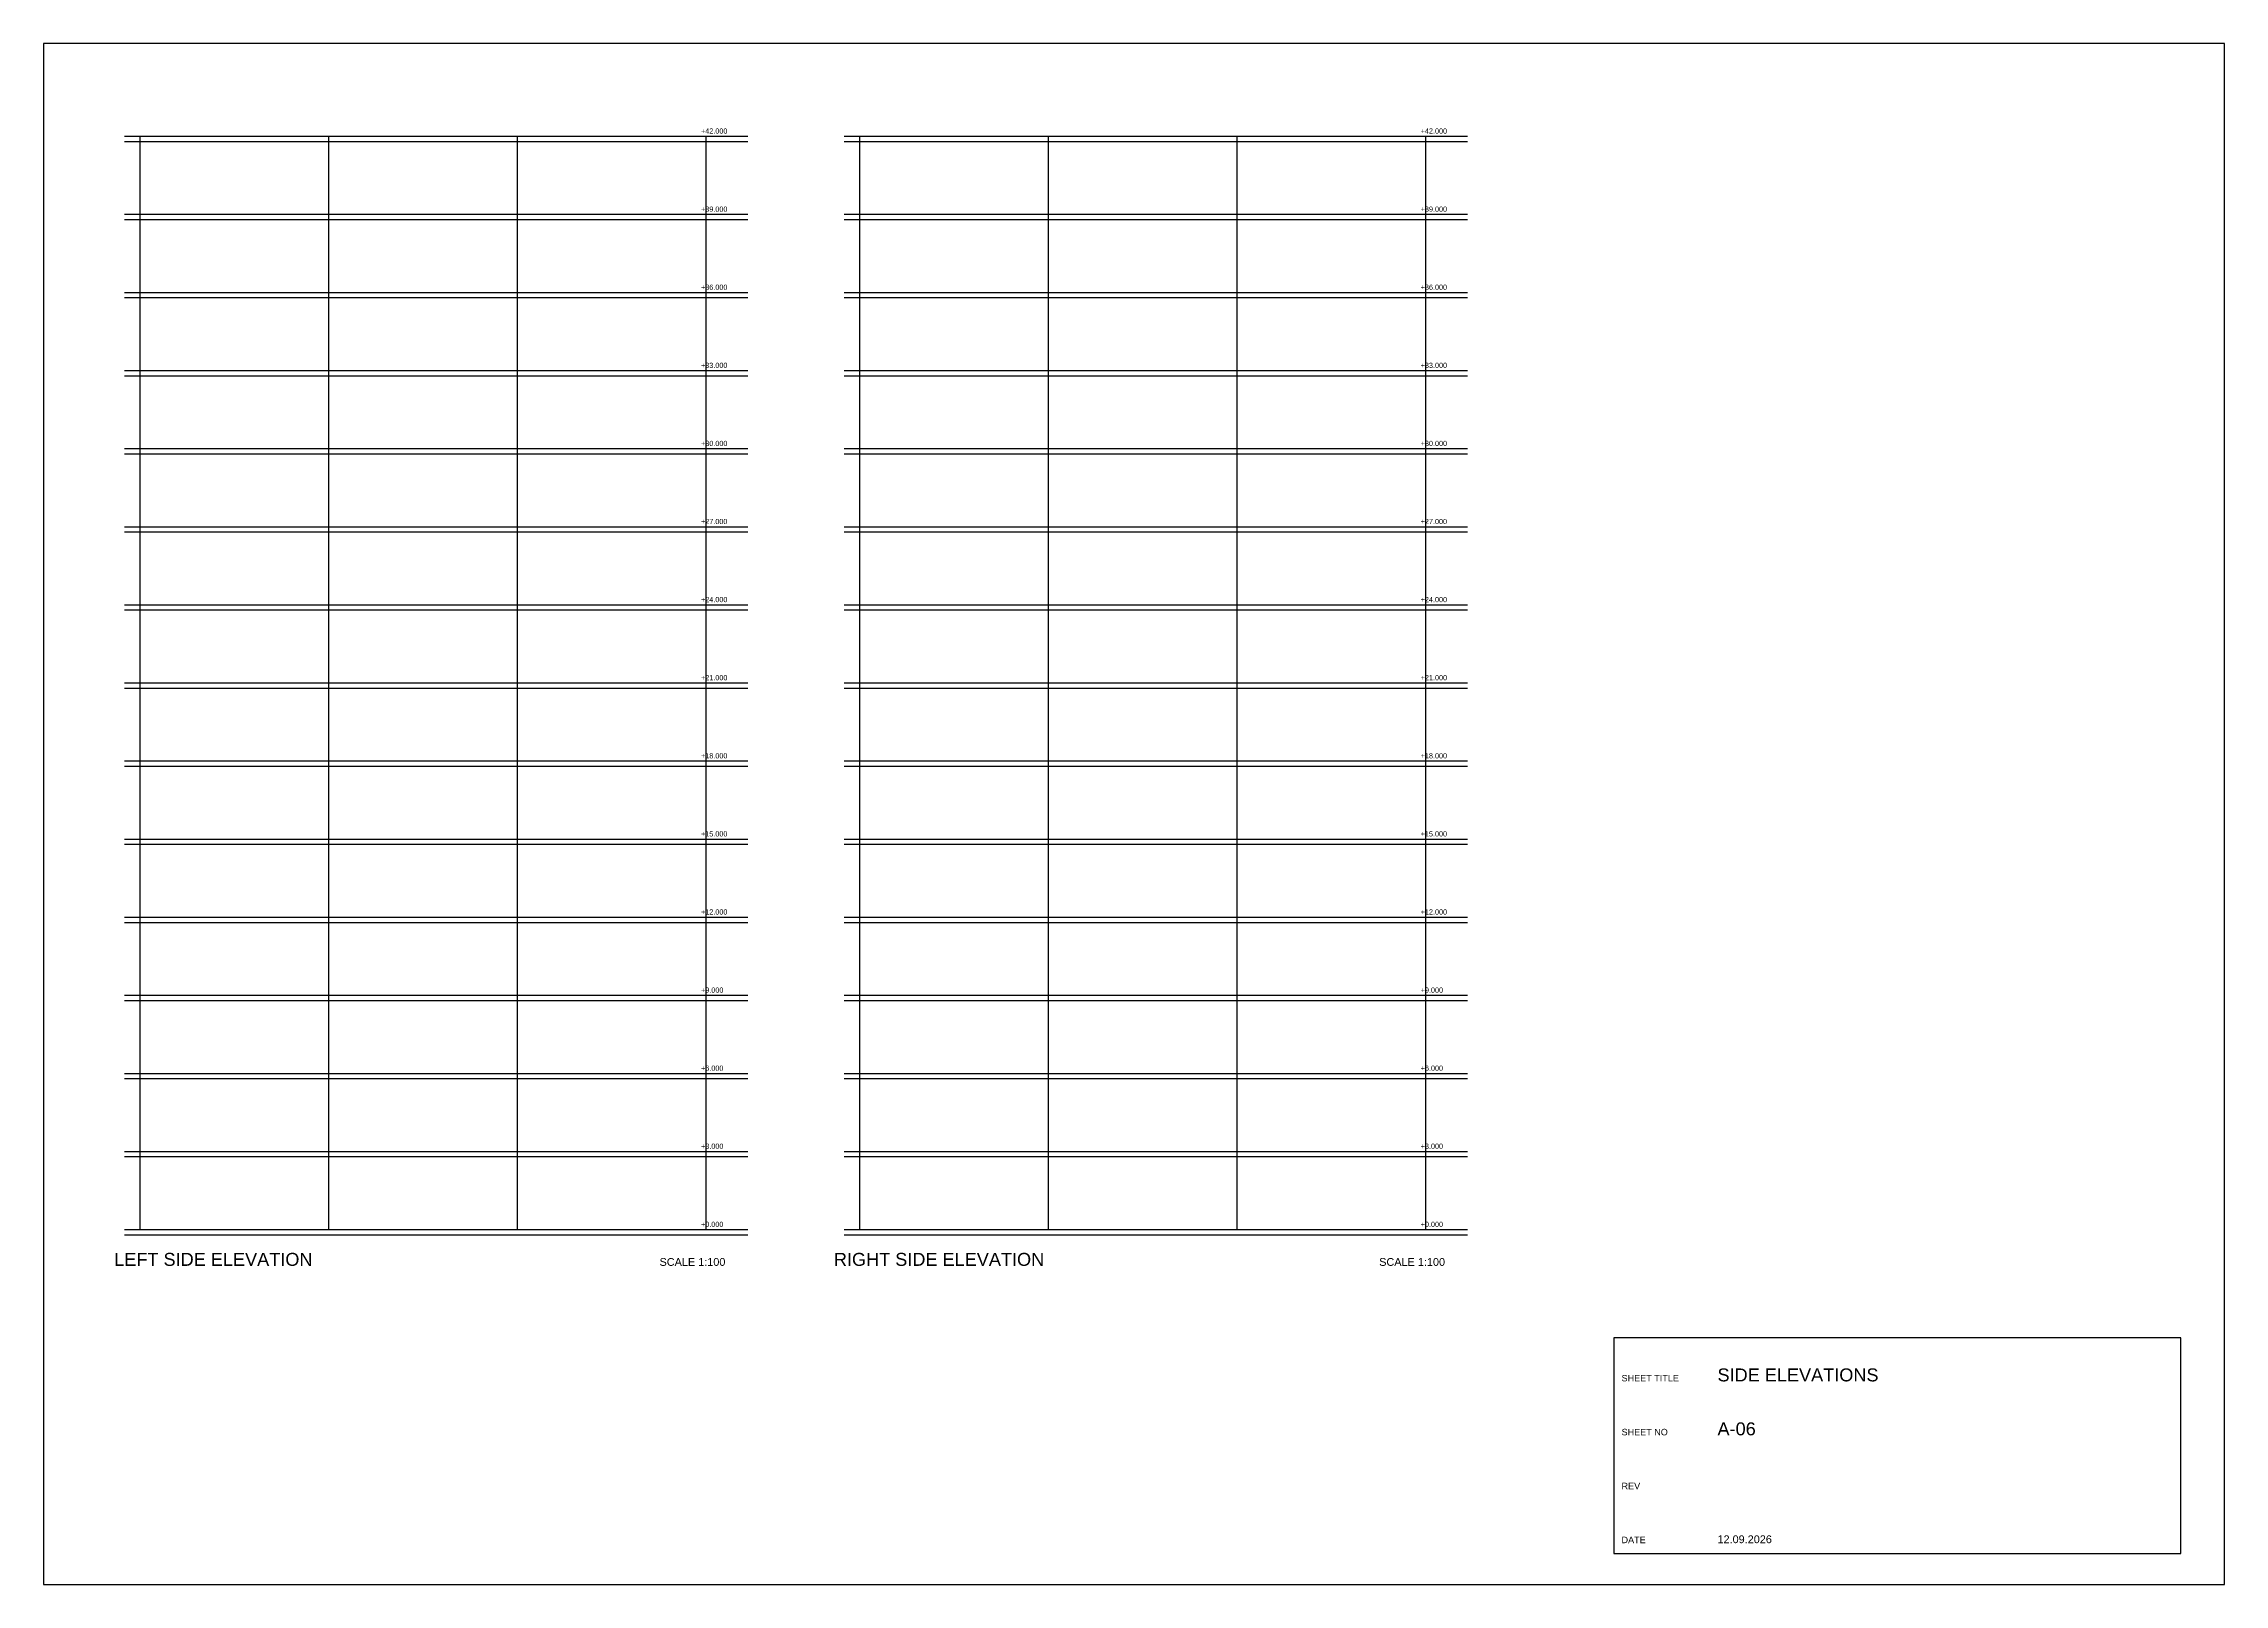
# Paper-space layout 'A-06' of a CAD drawing. Header units: millimetres. Extents: x 0 to 841, y 0 to 594.
import ezdxf

# ---------------------------------------------------------------- set-up
doc = ezdxf.new("R2010")
doc.units = ezdxf.units.MM
for name, color, linetype in [('FRAME', 7, 'Continuous'), ('LEVEL', 7, 'Continuous'), ('SECTION', 7, 'Continuous'), ('TITLE', 7, 'Continuous'), ('TITLES', 7, 'Continuous')]:
    doc.layers.add(name, color=color, linetype=linetype)
doc.styles.add('Arial', font='arial.ttf')

psp = doc.layouts.new('A-06')

# ---------------------------------------------------------------- linework, layer by layer
at = {"layer": 'FRAME'}
psp.add_lwpolyline([(0, 0), (841, 0), (841, 594), (0, 594)], close=True, dxfattribs=at)
at = {"layer": 'SECTION'}
for p, q in [((31.23, 558.3), (91.31, 558.3)), ((31.23, 556.3), (91.31, 556.3)), ((37.23, 488.05), (37.23, 558.3)), ((91.31, 558.3), (151.38, 558.3)), ((91.31, 556.3), (151.38, 556.3)), ((110, 488.05), (110, 558.3)), ((151.38, 558.3), (211.46, 558.3)), ((151.38, 556.3), (211.46, 556.3)), ((182.76, 488.05), (182.76, 558.3)), ((211.46, 558.3), (271.53, 558.3)), ((211.46, 556.3), (271.53, 556.3)), ((255.53, 488.05), (255.53, 558.3)), ((308.76, 558.3), (368.83, 558.3)), ((308.76, 556.3), (368.83, 556.3)), ((314.76, 488.05), (314.76, 558.3)), ((368.83, 558.3), (428.91, 558.3)), ((368.83, 556.3), (428.91, 556.3)), ((387.53, 488.05), (387.53, 558.3)), ((428.91, 558.3), (488.99, 558.3)), ((428.91, 556.3), (488.99, 556.3)), ((460.29, 488.05), (460.29, 558.3)), ((488.99, 558.3), (549.06, 558.3)), ((488.99, 556.3), (549.06, 556.3)), ((533.06, 488.05), (533.06, 558.3)), ((31.23, 528.19), (91.31, 528.19)), ((31.23, 526.19), (91.31, 526.19)), ((91.31, 528.19), (151.38, 528.19)), ((91.31, 526.19), (151.38, 526.19)), ((151.38, 528.19), (211.46, 528.19)), ((151.38, 526.19), (211.46, 526.19)), ((211.46, 528.19), (271.53, 528.19)), ((211.46, 526.19), (271.53, 526.19)), ((308.76, 528.19), (368.83, 528.19)), ((308.76, 526.19), (368.83, 526.19)), ((368.83, 528.19), (428.91, 528.19)), ((368.83, 526.19), (428.91, 526.19)), ((428.91, 528.19), (488.99, 528.19)), ((428.91, 526.19), (488.99, 526.19)), ((488.99, 528.19), (549.06, 528.19)), ((488.99, 526.19), (549.06, 526.19)), ((31.23, 498.09), (91.31, 498.09)), ((91.31, 498.09), (151.38, 498.09)), ((151.38, 498.09), (211.46, 498.09)), ((211.46, 498.09), (271.53, 498.09)), ((308.76, 498.09), (368.83, 498.09)), ((368.83, 498.09), (428.91, 498.09)), ((428.91, 498.09), (488.99, 498.09)), ((488.99, 498.09), (549.06, 498.09)), ((31.23, 496.09), (91.31, 496.09)), ((37.23, 417.8), (37.23, 488.05)), ((91.31, 496.09), (151.38, 496.09)), ((110, 417.8), (110, 488.05)), ((151.38, 496.09), (211.46, 496.09)), ((182.76, 417.8), (182.76, 488.05)), ((211.46, 496.09), (271.53, 496.09)), ((255.53, 417.8), (255.53, 488.05)), ((308.76, 496.09), (368.83, 496.09)), ((314.76, 417.8), (314.76, 488.05)), ((368.83, 496.09), (428.91, 496.09)), ((387.53, 417.8), (387.53, 488.05)), ((428.91, 496.09), (488.99, 496.09)), ((460.29, 417.8), (460.29, 488.05)), ((488.99, 496.09), (549.06, 496.09)), ((533.06, 417.8), (533.06, 488.05)), ((31.23, 467.98), (91.31, 467.98)), ((31.23, 465.98), (91.31, 465.98)), ((91.31, 467.98), (151.38, 467.98)), ((91.31, 465.98), (151.38, 465.98)), ((151.38, 467.98), (211.46, 467.98)), ((151.38, 465.98), (211.46, 465.98)), ((211.46, 467.98), (271.53, 467.98)), ((211.46, 465.98), (271.53, 465.98)), ((308.76, 467.98), (368.83, 467.98)), ((308.76, 465.98), (368.83, 465.98)), ((368.83, 467.98), (428.91, 467.98)), ((368.83, 465.98), (428.91, 465.98)), ((428.91, 467.98), (488.99, 467.98)), ((428.91, 465.98), (488.99, 465.98)), ((488.99, 467.98), (549.06, 467.98)), ((488.99, 465.98), (549.06, 465.98)), ((31.23, 437.87), (91.31, 437.87)), ((91.31, 437.87), (151.38, 437.87)), ((151.38, 437.87), (211.46, 437.87)), ((211.46, 437.87), (271.53, 437.87)), ((308.76, 437.87), (368.83, 437.87)), ((368.83, 437.87), (428.91, 437.87)), ((428.91, 437.87), (488.99, 437.87)), ((488.99, 437.87), (549.06, 437.87)), ((31.23, 435.87), (91.31, 435.87)), ((91.31, 435.87), (151.38, 435.87)), ((151.38, 435.87), (211.46, 435.87)), ((211.46, 435.87), (271.53, 435.87)), ((308.76, 435.87), (368.83, 435.87)), ((368.83, 435.87), (428.91, 435.87)), ((428.91, 435.87), (488.99, 435.87)), ((488.99, 435.87), (549.06, 435.87)), ((37.23, 347.55), (37.23, 417.8)), ((110, 347.55), (110, 417.8)), ((182.76, 347.55), (182.76, 417.8)), ((255.53, 347.55), (255.53, 417.8)), ((314.76, 347.55), (314.76, 417.8)), ((387.53, 347.55), (387.53, 417.8)), ((460.29, 347.55), (460.29, 417.8)), ((533.06, 347.55), (533.06, 417.8)), ((31.23, 407.76), (91.31, 407.76)), ((31.23, 405.76), (91.31, 405.76)), ((91.31, 407.76), (151.38, 407.76)), ((91.31, 405.76), (151.38, 405.76)), ((151.38, 407.76), (211.46, 407.76)), ((151.38, 405.76), (211.46, 405.76)), ((211.46, 407.76), (271.53, 407.76)), ((211.46, 405.76), (271.53, 405.76)), ((308.76, 407.76), (368.83, 407.76)), ((308.76, 405.76), (368.83, 405.76)), ((368.83, 407.76), (428.91, 407.76)), ((368.83, 405.76), (428.91, 405.76)), ((428.91, 407.76), (488.99, 407.76)), ((428.91, 405.76), (488.99, 405.76)), ((488.99, 407.76), (549.06, 407.76)), ((488.99, 405.76), (549.06, 405.76)), ((31.23, 377.66), (91.31, 377.66)), ((31.23, 375.66), (91.31, 375.66)), ((91.31, 377.66), (151.38, 377.66)), ((91.31, 375.66), (151.38, 375.66)), ((151.38, 377.66), (211.46, 377.66)), ((151.38, 375.66), (211.46, 375.66)), ((211.46, 377.66), (271.53, 377.66)), ((211.46, 375.66), (271.53, 375.66)), ((308.76, 377.66), (368.83, 377.66)), ((308.76, 375.66), (368.83, 375.66)), ((368.83, 377.66), (428.91, 377.66)), ((368.83, 375.66), (428.91, 375.66)), ((428.91, 377.66), (488.99, 377.66)), ((428.91, 375.66), (488.99, 375.66)), ((488.99, 377.66), (549.06, 377.66)), ((488.99, 375.66), (549.06, 375.66)), ((31.23, 347.55), (91.31, 347.55)), ((31.23, 345.55), (91.31, 345.55)), ((37.23, 277.3), (37.23, 347.55)), ((91.31, 347.55), (151.38, 347.55)), ((91.31, 345.55), (151.38, 345.55)), ((110, 277.3), (110, 347.55)), ((151.38, 347.55), (211.46, 347.55)), ((151.38, 345.55), (211.46, 345.55)), ((182.76, 277.3), (182.76, 347.55)), ((211.46, 347.55), (271.53, 347.55)), ((211.46, 345.55), (271.53, 345.55)), ((255.53, 277.3), (255.53, 347.55)), ((308.76, 347.55), (368.83, 347.55)), ((308.76, 345.55), (368.83, 345.55)), ((314.76, 277.3), (314.76, 347.55)), ((368.83, 347.55), (428.91, 347.55)), ((368.83, 345.55), (428.91, 345.55)), ((387.53, 277.3), (387.53, 347.55)), ((428.91, 347.55), (488.99, 347.55)), ((428.91, 345.55), (488.99, 345.55)), ((460.29, 277.3), (460.29, 347.55)), ((488.99, 347.55), (549.06, 347.55)), ((488.99, 345.55), (549.06, 345.55)), ((533.06, 277.3), (533.06, 347.55)), ((31.23, 317.44), (91.31, 317.44)), ((31.23, 315.44), (91.31, 315.44)), ((91.31, 317.44), (151.38, 317.44)), ((91.31, 315.44), (151.38, 315.44)), ((151.38, 317.44), (211.46, 317.44)), ((151.38, 315.44), (211.46, 315.44)), ((211.46, 317.44), (271.53, 317.44)), ((211.46, 315.44), (271.53, 315.44)), ((308.76, 317.44), (368.83, 317.44)), ((308.76, 315.44), (368.83, 315.44)), ((368.83, 317.44), (428.91, 317.44)), ((368.83, 315.44), (428.91, 315.44)), ((428.91, 317.44), (488.99, 317.44)), ((428.91, 315.44), (488.99, 315.44)), ((488.99, 317.44), (549.06, 317.44)), ((488.99, 315.44), (549.06, 315.44)), ((31.23, 287.34), (91.31, 287.34)), ((91.31, 287.34), (151.38, 287.34)), ((151.38, 287.34), (211.46, 287.34)), ((211.46, 287.34), (271.53, 287.34)), ((308.76, 287.34), (368.83, 287.34)), ((368.83, 287.34), (428.91, 287.34)), ((428.91, 287.34), (488.99, 287.34)), ((488.99, 287.34), (549.06, 287.34)), ((31.23, 285.34), (91.31, 285.34)), ((91.31, 285.34), (151.38, 285.34)), ((151.38, 285.34), (211.46, 285.34)), ((211.46, 285.34), (271.53, 285.34)), ((308.76, 285.34), (368.83, 285.34)), ((368.83, 285.34), (428.91, 285.34)), ((428.91, 285.34), (488.99, 285.34)), ((488.99, 285.34), (549.06, 285.34)), ((37.23, 207.05), (37.23, 277.3)), ((110, 207.05), (110, 277.3)), ((182.76, 207.05), (182.76, 277.3)), ((255.53, 207.05), (255.53, 277.3)), ((314.76, 207.05), (314.76, 277.3)), ((387.53, 207.05), (387.53, 277.3)), ((460.29, 207.05), (460.29, 277.3)), ((533.06, 207.05), (533.06, 277.3)), ((31.23, 257.23), (91.31, 257.23)), ((31.23, 255.23), (91.31, 255.23)), ((91.31, 257.23), (151.38, 257.23)), ((91.31, 255.23), (151.38, 255.23)), ((151.38, 257.23), (211.46, 257.23)), ((151.38, 255.23), (211.46, 255.23)), ((211.46, 257.23), (271.53, 257.23)), ((211.46, 255.23), (271.53, 255.23)), ((308.76, 257.23), (368.83, 257.23)), ((308.76, 255.23), (368.83, 255.23)), ((368.83, 257.23), (428.91, 257.23)), ((368.83, 255.23), (428.91, 255.23)), ((428.91, 257.23), (488.99, 257.23)), ((428.91, 255.23), (488.99, 255.23)), ((488.99, 257.23), (549.06, 257.23)), ((488.99, 255.23), (549.06, 255.23)), ((31.23, 227.12), (91.31, 227.12)), ((91.31, 227.12), (151.38, 227.12)), ((151.38, 227.12), (211.46, 227.12)), ((211.46, 227.12), (271.53, 227.12)), ((308.76, 227.12), (368.83, 227.12)), ((368.83, 227.12), (428.91, 227.12)), ((428.91, 227.12), (488.99, 227.12)), ((488.99, 227.12), (549.06, 227.12)), ((31.23, 225.12), (91.31, 225.12)), ((91.31, 225.12), (151.38, 225.12)), ((151.38, 225.12), (211.46, 225.12)), ((211.46, 225.12), (271.53, 225.12)), ((308.76, 225.12), (368.83, 225.12)), ((368.83, 225.12), (428.91, 225.12)), ((428.91, 225.12), (488.99, 225.12)), ((488.99, 225.12), (549.06, 225.12)), ((37.23, 136.8), (37.23, 207.05)), ((110, 136.8), (110, 207.05)), ((182.76, 136.8), (182.76, 207.05)), ((255.53, 136.8), (255.53, 207.05)), ((314.76, 136.8), (314.76, 207.05)), ((387.53, 136.8), (387.53, 207.05)), ((460.29, 136.8), (460.29, 207.05)), ((533.06, 136.8), (533.06, 207.05)), ((31.23, 197.01), (91.31, 197.01)), ((31.23, 195.01), (91.31, 195.01)), ((91.31, 197.01), (151.38, 197.01)), ((91.31, 195.01), (151.38, 195.01)), ((151.38, 197.01), (211.46, 197.01)), ((151.38, 195.01), (211.46, 195.01)), ((211.46, 197.01), (271.53, 197.01)), ((211.46, 195.01), (271.53, 195.01)), ((308.76, 197.01), (368.83, 197.01)), ((308.76, 195.01), (368.83, 195.01)), ((368.83, 197.01), (428.91, 197.01)), ((368.83, 195.01), (428.91, 195.01)), ((428.91, 197.01), (488.99, 197.01)), ((428.91, 195.01), (488.99, 195.01)), ((488.99, 197.01), (549.06, 197.01)), ((488.99, 195.01), (549.06, 195.01)), ((31.23, 166.91), (91.31, 166.91)), ((31.23, 164.91), (91.31, 164.91)), ((91.31, 166.91), (151.38, 166.91)), ((91.31, 164.91), (151.38, 164.91)), ((151.38, 166.91), (211.46, 166.91)), ((151.38, 164.91), (211.46, 164.91)), ((211.46, 166.91), (271.53, 166.91)), ((211.46, 164.91), (271.53, 164.91)), ((308.76, 166.91), (368.83, 166.91)), ((308.76, 164.91), (368.83, 164.91)), ((368.83, 166.91), (428.91, 166.91)), ((368.83, 164.91), (428.91, 164.91)), ((428.91, 166.91), (488.99, 166.91)), ((428.91, 164.91), (488.99, 164.91)), ((488.99, 166.91), (549.06, 166.91)), ((488.99, 164.91), (549.06, 164.91)), ((31.23, 136.8), (91.31, 136.8)), ((31.23, 134.8), (91.31, 134.8)), ((91.31, 136.8), (151.38, 136.8)), ((91.31, 134.8), (151.38, 134.8)), ((151.38, 136.8), (211.46, 136.8)), ((151.38, 134.8), (211.46, 134.8)), ((211.46, 136.8), (271.53, 136.8)), ((211.46, 134.8), (271.53, 134.8)), ((308.76, 136.8), (368.83, 136.8)), ((308.76, 134.8), (368.83, 134.8)), ((368.83, 136.8), (428.91, 136.8)), ((368.83, 134.8), (428.91, 134.8)), ((428.91, 136.8), (488.99, 136.8)), ((428.91, 134.8), (488.99, 134.8)), ((488.99, 136.8), (549.06, 136.8)), ((488.99, 134.8), (549.06, 134.8))]:
    psp.add_line(p, q, dxfattribs=at)
at = {"layer": 'TITLE'}
for p, q in [((678.41, 95.04), (605.52, 95.04)), ((605.52, 95.04), (605.52, 53.46)), ((751.29, 95.04), (678.41, 95.04)), ((824.18, 95.04), (751.29, 95.04)), ((824.18, 53.46), (824.18, 95.04)), ((605.52, 53.46), (605.52, 11.88)), ((824.18, 11.88), (824.18, 53.46)), ((605.52, 11.88), (678.41, 11.88)), ((678.41, 11.88), (751.29, 11.88)), ((751.29, 11.88), (824.18, 11.88))]:
    psp.add_line(p, q, dxfattribs=at)

# ---------------------------------------------------------------- texts
at = {"layer": 'LEVEL', "style": 'Arial'}
for s, p in [('+42.000', (253.53, 559.3)), ('+42.000', (531.06, 559.3)), ('+39.000', (253.53, 529.19)), ('+39.000', (531.06, 529.19)), ('+36.000', (253.53, 499.09)), ('+36.000', (531.06, 499.09)), ('+33.000', (253.53, 468.98)), ('+33.000', (531.06, 468.98)), ('+30.000', (253.53, 438.87)), ('+30.000', (531.06, 438.87)), ('+27.000', (253.53, 408.76)), ('+27.000', (531.06, 408.76)), ('+24.000', (253.53, 378.66)), ('+24.000', (531.06, 378.66)), ('+21.000', (253.53, 348.55)), ('+21.000', (531.06, 348.55)), ('+18.000', (253.53, 318.44)), ('+18.000', (531.06, 318.44)), ('+15.000', (253.53, 288.34)), ('+15.000', (531.06, 288.34)), ('+12.000', (253.53, 258.23)), ('+12.000', (531.06, 258.23)), ('+9.000', (253.53, 228.12)), ('+9.000', (531.06, 228.12)), ('+6.000', (253.53, 198.01)), ('+6.000', (531.06, 198.01)), ('+3.000', (253.53, 167.91)), ('+3.000', (531.06, 167.91)), ('+0.000', (253.53, 137.8)), ('+0.000', (531.06, 137.8))]:
    psp.add_text(s, height=2, dxfattribs=at).set_placement(p)
at = {"layer": 'TITLE', "style": 'Arial'}
for s, height, p in [('SHEET TITLE', 2.5, (608.52, 78.25)), ('SIDE ELEVATIONS', 5, (645.52, 78.25)), ('SHEET NO', 2.5, (608.52, 57.46)), ('A-06', 5, (645.52, 57.46)), ('REV', 2.5, (608.52, 36.67)), ('DATE', 2.5, (608.52, 15.88)), ('12.09.2026', 3, (645.52, 15.88))]:
    psp.add_text(s, height=height, dxfattribs=at).set_placement(p)
at = {"layer": 'TITLES', "style": 'Arial'}
for s, height, p in [('LEFT SIDE ELEVATION', 5, (27.23, 122.8)), ('RIGHT SIDE ELEVATION', 5, (304.76, 122.8)), ('SCALE 1:100', 3, (237.53, 122.8)), ('SCALE 1:100', 3, (515.06, 122.8))]:
    psp.add_text(s, height=height, dxfattribs=at).set_placement(p)

doc.saveas('drawing.dxf')
